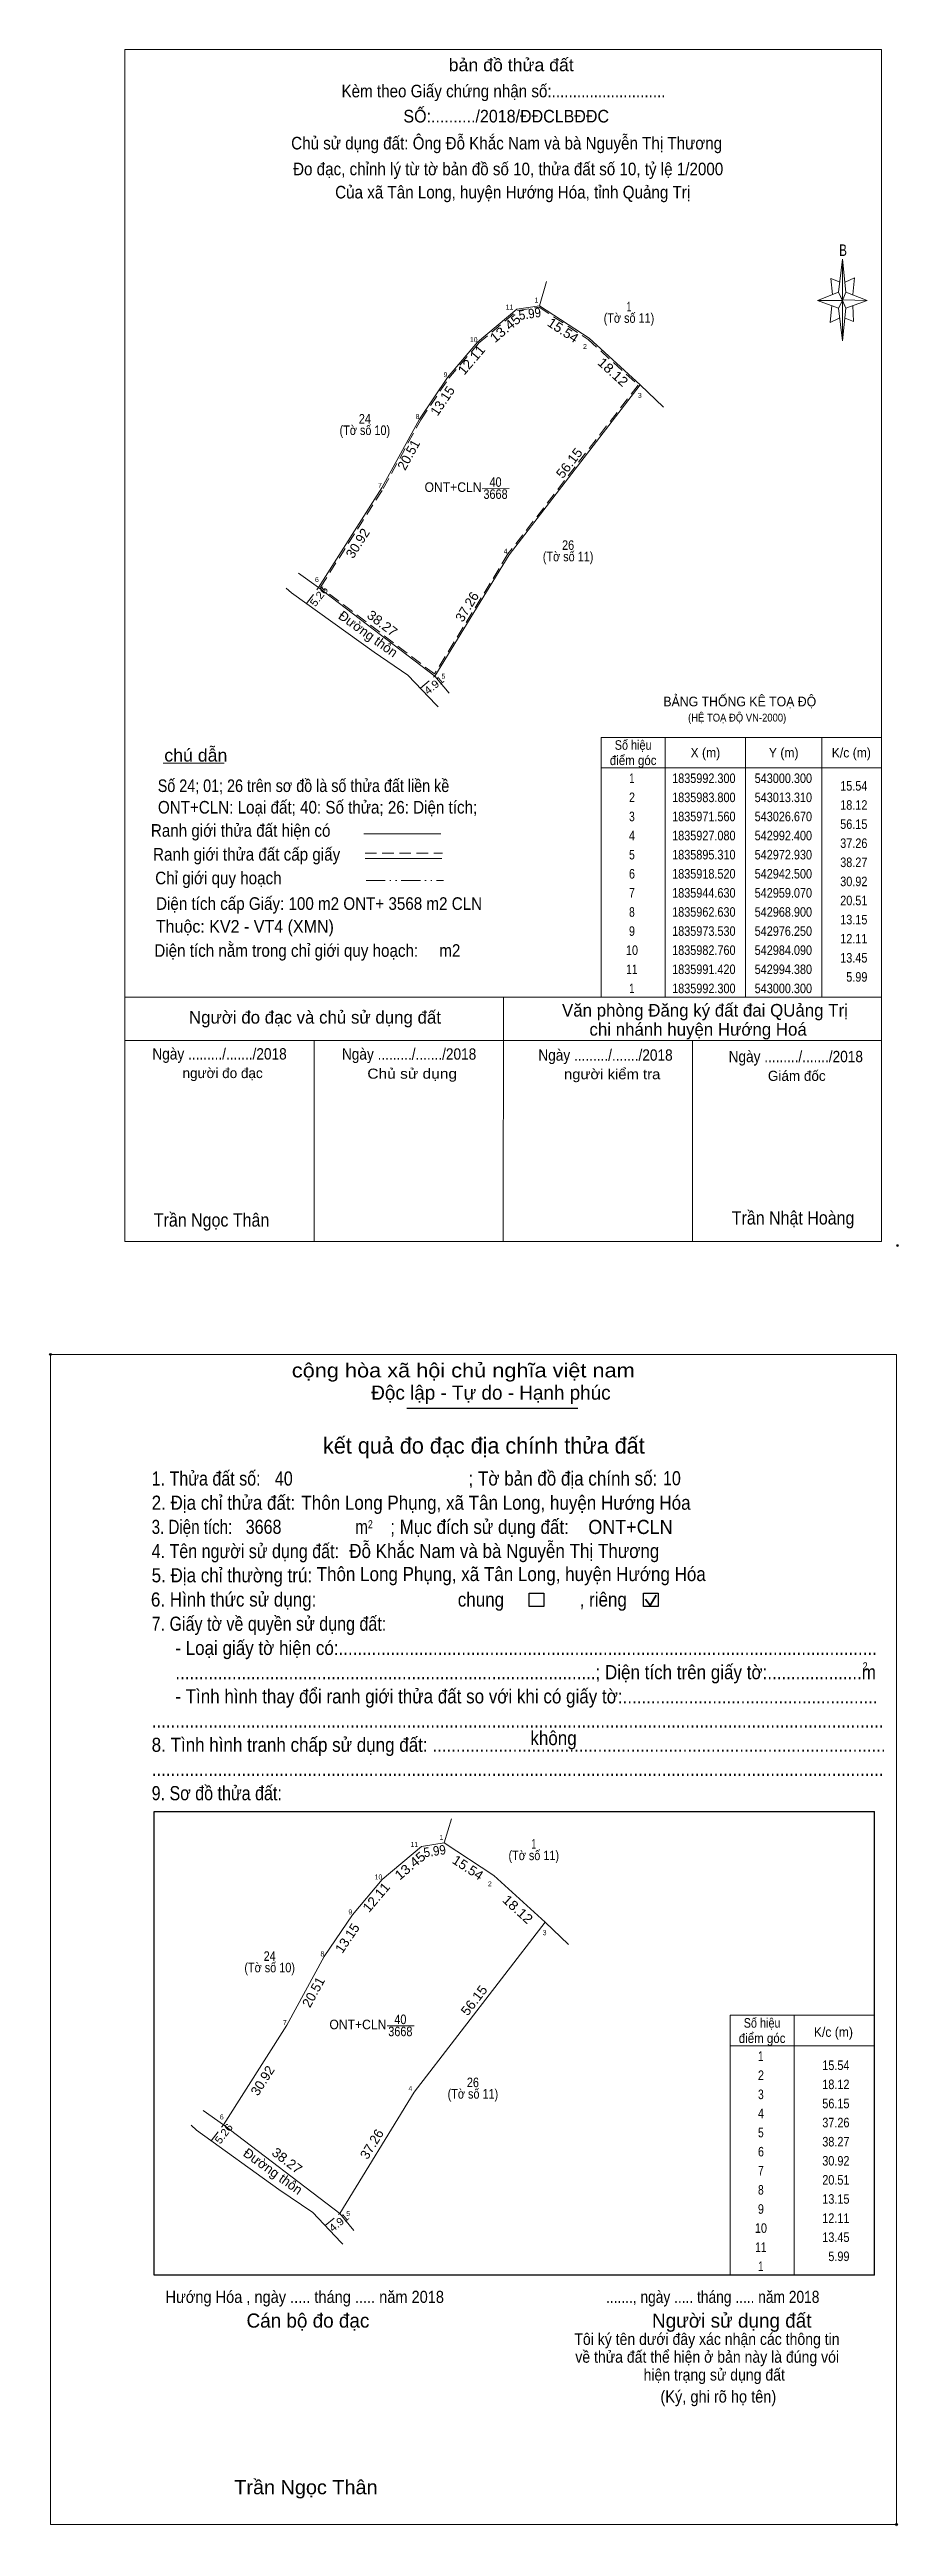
# Model space of a CAD drawing. Header units: metres. Extents: x 541993 to 543266, y 1835619 to 1836267.
# Drawn here: x 542500 to 542722, y 1835619 to 1836267 of the extents above; entities that cross this region are included whole.
import ezdxf
from ezdxf.enums import TextEntityAlignment as Align

# ---------------------------------------------------------------- set-up
doc = ezdxf.new("R2010")
doc.units = ezdxf.units.M
doc.header["$PDMODE"] = 32
doc.header["$PDSIZE"] = 0.5
doc.linetypes.add('DASH_DOUBLE_DOT', pattern=[9.2, 5, -1.2, 0.3, -1.2, 0.3, -1.2])
doc.linetypes.add('MEDIUM_DASHED', pattern=[4.5, 3, -1.5])
for name, color, linetype, lineweight in [('1', 7, 'Continuous', 13), ('10', 7, 'Continuous', 13), ('17', 7, 'Continuous', 13), ('23', 7, 'Continuous', 13), ('32', 7, 'Continuous', 13), ('5', 7, 'Continuous', 13), ('54', 7, 'Continuous', 13), ('6', 7, 'Continuous', 13), ('63', 7, 'Continuous', 13), ('7', 7, 'Continuous', 25)]:
    doc.layers.add(name, color=color, linetype=linetype, lineweight=lineweight)

msp = doc.modelspace()

# ---------------------------------------------------------------- texts
at = {"layer": '1'}
for s, height, width, p in [('40', 2.5, 0.85, (542616.505, 1836152.74)), ('ONT+CLN', 2.5, 0.95, (542605.385, 1836151.4)), ('3668', 2.5, 0.85, (542616.5, 1836149.58)), ('BẢNG THỐNG KÊ TOẠ ĐỘ ', 2.53, 0.95, (542680.87, 1836095.28)), ('(HỆ TOẠ ĐỘ VN-2000)', 2.054, 0.9, (542679.735, 1836091.3)), ('40', 2.5, 0.85, (542591.595, 1835750.37)), ('ONT+CLN', 2.5, 0.95, (542580.475, 1835749.03)), ('3668', 2.5, 0.85, (542591.59, 1835747.21))]:
    msp.add_text(s, height=height, dxfattribs=dict(at, width=width)).set_placement(p, align=Align.CENTER)
at = {"layer": '5'}
for s, height, width, p in [('bản đồ thửa đất', 3.3, 1.05, (542620.61, 1836261.52)), ('Kèm theo Giấy chứng nhận số:...........................', 3.3, 0.9, (542618.58, 1836254.68)), ('SỐ:........../2018/ĐĐCLBĐĐC', 3.3, 0.95, (542619.295, 1836248.1)), ('Chủ sử dụng đất: Ông Đỗ Khắc Nam và bà Nguyễn Thị Thương', 3.3, 0.9, (542619.41, 1836241.04)), ('Đo đạc, chỉnh lý từ tờ bản đồ số 10, thửa đất số 10, tỷ lệ 1/2000 ', 3.3, 0.9, (542620.355, 1836234.28)), ('Của xã Tân Long, huyện Hướng Hóa, tỉnh Quảng Trị', 3.3, 0.9, (542620.99, 1836228.21)), ('B', 3.031, 0.75, (542707.445, 1836213.16))]:
    msp.add_text(s, height=height, dxfattribs=dict(at, width=width)).set_placement(p, align=Align.CENTER)
at = {"layer": '6'}
for s, height, width, p in [('chú dẫn', 3.3, 1.05, (542538.065, 1836080.84)), ('Ranh giới thửa đất hiện có ', 3.3, 0.9, (542550.35, 1836061.15)), ('Ranh giới thửa đất cấp giấy', 3.3, 0.9, (542551.36, 1836054.9)), ('Chỉ giới quy hoạch', 3.3, 0.9, (542543.975, 1836048.7)), ('Ngày ........./......./2018', 2.97, 0.9, (542544.27, 1836002.84)), ('Ngày ........./......./2018', 2.97, 0.9, (542593.88, 1836002.8)), ('Ngày ........./......./2018', 2.97, 0.9, (542645.28, 1836002.53)), ('Ngày ........./......./2018', 2.97, 0.9, (542695.08, 1836002.14)), ('Chủ sử dụng', 2.64, 1.15, (542594.69, 1835997.82)), ('người kiểm tra', 2.64, 1.1, (542647.025, 1835997.69)), ('Trần Ngọc Thân', 3.476, 0.9, (542542.18, 1835959.1)), ('Trần Nhật Hoàng', 3.476, 0.9, (542694.37, 1835959.66))]:
    msp.add_text(s, height=height, dxfattribs=dict(at, width=width)).set_placement(p, align=Align.CENTER)
for s, height, width, p in [('Số 24; 01; 26 trên sơ đồ là số thửa đất liền kề', 3.3, 0.85, (542528.1, 1836072.86)), ('ONT+CLN: Loại đất; 40: Số thửa; 26: Diện tích;', 3.3, 0.9, (542528.15, 1836067.22)), ('Diện tích cấp Giấy: 100 m2 ONT+ 3568 m2 CLN', 3.3, 0.9, (542527.66, 1836042.01)), ('Thuộc: KV2 - VT4 (XMN)', 3.3, 0.95, (542527.6, 1836036.04)), ('Diện tích nằm trong chỉ giới quy hoạch:     m2', 3.3, 0.9, (542527.2, 1836029.72)), ('ONT+CLN', 3.7, 0.95, (542640.78, 1835878.65)), ('Đỗ Khắc Nam và bà Nguyễn Thị Thương', 3.7, 0.9, (542578.21, 1835872.37))]:
    msp.add_text(s, height=height, dxfattribs=dict(at, width=width)).set_placement(p)
for s, height, p in [('Người đo đạc và chủ sử dụng đất', 3.3, (542569.25, 1836012.24)), (' Văn phòng Đăng ký đất đai QUảng Trị', 3.3, (542670.695, 1836014.08)), ('chi nhánh huyện Hướng Hoá', 3.3, (542669.52, 1836009.09)), ('người đo đạc', 2.64, (542545.075, 1835997.98)), ('Giám đốc', 2.64, (542695.34, 1835997.25))]:
    msp.add_text(s, height=height, dxfattribs=at).set_placement(p, align=Align.CENTER)
at = {"layer": '63'}
for s, height, width, p in [(' 11', 1.3, 0.9, (542621.16, 1836199.14)), (' 1', 1.3, 0.9, (542627.73, 1836200.97)), (' 10', 1.3, 0.95, (542611.78, 1836190.61)), (' 2', 1.3, 0.9, (542640.41, 1836188.82)), (' 9', 1.3, 0.9, (542603.91, 1836181.45)), (' 3', 1.3, 0.95, (542654.75, 1836176.02)), (' 8', 1.3, 0.95, (542596.59, 1836170.48)), (' 7', 1.3, 0.9, (542586.76, 1836152.48)), (' 4', 1.3, 0.95, (542619.63, 1836135.25)), (' 6', 1.3, 0.9, (542570.25, 1836127.8)), (' 5', 1.3, 0.9, (542603.35, 1836102.51)), ('15.54', 2.5, 0.85, (542713.82, 1836073.21)), ('18.12', 2.5, 0.85, (542713.82, 1836068.21)), ('56.15', 2.5, 0.85, (542713.82, 1836063.21)), ('37.26', 2.5, 0.85, (542713.82, 1836058.21)), ('38.27', 2.5, 0.85, (542713.82, 1836053.21)), ('30.92', 2.5, 0.85, (542713.82, 1836048.21)), ('20.51', 2.5, 0.85, (542713.82, 1836043.21)), ('13.15', 2.5, 0.85, (542713.82, 1836038.21)), ('12.11', 2.5, 0.85, (542713.82, 1836033.21)), ('13.45', 2.5, 0.85, (542713.82, 1836028.21)), ('5.99', 2.5, 0.85, (542713.82, 1836023.21)), (' 11', 1.3, 0.9, (542596.25, 1835796.77)), (' 1', 1.3, 0.9, (542602.82, 1835798.6)), (' 10', 1.3, 0.95, (542586.87, 1835788.24)), (' 2', 1.3, 0.9, (542615.5, 1835786.45)), (' 9', 1.3, 0.9, (542579, 1835779.08)), (' 3', 1.3, 0.95, (542629.84, 1835773.65)), (' 8', 1.3, 0.95, (542571.68, 1835768.11)), (' 7', 1.3, 0.9, (542561.85, 1835750.11)), ('15.54', 2.5, 0.85, (542709.13, 1835738.35)), (' 4', 1.3, 0.95, (542594.72, 1835732.88)), ('18.12', 2.5, 0.85, (542709.13, 1835733.35)), (' 6', 1.3, 0.9, (542545.34, 1835725.43)), ('56.15', 2.5, 0.85, (542709.13, 1835728.35)), ('37.26', 2.5, 0.85, (542709.13, 1835723.35)), ('38.27', 2.5, 0.85, (542709.13, 1835718.35)), ('30.92', 2.5, 0.85, (542709.13, 1835713.35)), ('20.51', 2.5, 0.85, (542709.13, 1835708.35)), (' 5', 1.3, 0.9, (542578.44, 1835700.14)), ('13.15', 2.5, 0.85, (542709.13, 1835703.35)), ('12.11', 2.5, 0.85, (542709.13, 1835698.35)), ('13.45', 2.5, 0.85, (542709.13, 1835693.35)), ('5.99', 2.5, 0.85, (542709.13, 1835688.35))]:
    msp.add_text(s, height=height, dxfattribs=dict(at, width=width)).set_placement(p, align=Align.RIGHT)
for s, height, rotation, width, p in [('5.99', 2.5, 8.455, 0.9, (542625.661, 1836196.809)), ('13.45', 2.5, 40.084, 1.1, (542619.85, 1836193.238)), ('15.54', 2.5, 326.842, 1.05, (542633.491, 1836192.659)), ('12.11', 2.5, 49.655, 1.05, (542611.144, 1836185.136)), ('18.12', 2.5, 317.505, 1.1, (542646.386, 1836181.859)), ('56.15', 2.5, 52.387, 1.05, (542636.785, 1836158.192)), ('5.26', 2, 52.651, 1.1, (542571.083, 1836123.458)), ('38.27', 2.5, 322.666, 1.05, (542586.097, 1836116.009)), ('4.91', 2, 39.791, 1.1, (542601.05, 1836100.059)), ('13.45', 2.5, 40.084, 1.1, (542594.94, 1835790.868)), ('5.99', 2.5, 8.455, 0.9, (542600.751, 1835794.439)), ('15.54', 2.5, 326.842, 1.05, (542608.581, 1835790.289)), ('12.11', 2.5, 49.655, 1.05, (542586.234, 1835782.766)), ('18.12', 2.5, 317.505, 1.1, (542621.476, 1835779.489)), ('56.15', 2.5, 52.387, 1.05, (542611.875, 1835755.822)), ('5.26', 2, 52.651, 1.1, (542546.173, 1835721.088)), ('38.27', 2.5, 322.666, 1.05, (542561.187, 1835713.639)), ('4.91', 2, 39.791, 1.1, (542576.14, 1835697.689))]:
    msp.add_text(s, height=height, rotation=rotation, dxfattribs=dict(at, width=width)).set_placement(p, align=Align.CENTER)
for s, width, p in [('1', 0.65, (542651.42, 1836198.66)), ('(Tờ số 11)', 0.85, (542651.42, 1836195.66)), ('(Tờ số 10)', 0.85, (542582.3, 1836166.3)), ('24', 0.85, (542582.305, 1836169.3)), ('(Tờ số 11)', 0.85, (542635.49, 1836133.24)), ('26', 0.85, (542635.49, 1836136.24)), ('Số hiệu', 0.85, (542652.52, 1836083.91)), ('X (m)', 0.95, (542671.42, 1836081.91)), ('Y (m)', 0.95, (542691.915, 1836081.91)), ('K/c (m)', 0.95, (542709.62, 1836081.91)), ('điểm góc', 0.9, (542652.52, 1836079.91)), (' 1', 0.75, (542651.815, 1836075.21)), ('1835992.300', 0.85, (542671.02, 1836075.21)), ('543000.300', 0.85, (542691.825, 1836075.21)), (' 2', 0.85, (542651.82, 1836070.21)), ('1835983.800', 0.85, (542671.02, 1836070.21)), ('543013.310', 0.85, (542691.825, 1836070.21)), (' 3', 0.8, (542651.82, 1836065.21)), ('1835971.560', 0.85, (542671.02, 1836065.21)), ('543026.670', 0.85, (542691.825, 1836065.21)), (' 4', 0.85, (542651.815, 1836060.21)), (' 5', 0.8, (542651.82, 1836055.21)), ('1835927.080', 0.85, (542671.02, 1836060.21)), ('1835895.310', 0.85, (542671.02, 1836055.21)), ('542992.400', 0.85, (542691.825, 1836060.21)), ('542972.930', 0.85, (542691.825, 1836055.21)), (' 6', 0.85, (542651.82, 1836050.21)), ('1835918.520', 0.85, (542671.02, 1836050.21)), ('542942.500', 0.85, (542691.825, 1836050.21)), (' 7', 0.8, (542651.82, 1836045.21)), ('1835944.630', 0.85, (542671.02, 1836045.21)), ('542959.070', 0.85, (542691.825, 1836045.21)), (' 9', 0.85, (542651.815, 1836035.21)), (' 8', 0.8, (542651.82, 1836040.21)), ('1835962.630', 0.85, (542671.02, 1836040.21)), ('1835973.530', 0.85, (542671.02, 1836035.21)), ('542968.900', 0.85, (542691.825, 1836040.21)), ('542976.250', 0.85, (542691.825, 1836035.21)), (' 10', 0.85, (542651.815, 1836030.21)), ('1835982.760', 0.85, (542671.02, 1836030.21)), ('542984.090', 0.85, (542691.825, 1836030.21)), (' 11', 0.8, (542651.815, 1836025.21)), ('1835991.420', 0.85, (542671.02, 1836025.21)), ('542994.380', 0.85, (542691.825, 1836025.21)), (' 1', 0.75, (542651.815, 1836020.21)), ('1835992.300', 0.85, (542671.02, 1836020.21)), ('543000.300', 0.85, (542691.825, 1836020.21)), ('1', 0.65, (542626.51, 1835796.29)), ('(Tờ số 11)', 0.85, (542626.51, 1835793.29)), ('(Tờ số 10)', 0.85, (542557.39, 1835763.93)), ('24', 0.85, (542557.395, 1835766.93)), ('Số hiệu', 0.85, (542686.27, 1835749.44)), ('điểm góc', 0.9, (542686.27, 1835745.44)), ('K/c (m)', 0.95, (542704.93, 1835747.05)), (' 1', 0.75, (542685.565, 1835740.74)), ('(Tờ số 11)', 0.85, (542610.58, 1835730.87)), ('26', 0.85, (542610.58, 1835733.87)), (' 3', 0.8, (542685.57, 1835730.74)), (' 2', 0.85, (542685.57, 1835735.74)), (' 4', 0.85, (542685.565, 1835725.74)), (' 5', 0.8, (542685.57, 1835720.74)), (' 6', 0.85, (542685.57, 1835715.74)), (' 8', 0.8, (542685.57, 1835705.74)), (' 7', 0.8, (542685.57, 1835710.74)), (' 9', 0.85, (542685.565, 1835700.74)), (' 10', 0.85, (542685.565, 1835695.74)), (' 11', 0.8, (542685.565, 1835690.74)), (' 1', 0.75, (542685.565, 1835685.74))]:
    msp.add_text(s, height=2.5, dxfattribs=dict(at, width=width)).set_placement(p, align=Align.CENTER)
for s, rotation, p in [('13.15', 56.008, (542603.665, 1836174.551)), ('20.51', 61.361, (542594.859, 1836160.521)), ('30.92', 57.6, (542581.497, 1836137.3)), ('37.26', 58.498, (542610.106, 1836120.687)), ('Đường thôn', 324.327, (542582.436, 1836113.209)), ('13.15', 56.008, (542578.755, 1835772.181)), ('20.51', 61.361, (542569.949, 1835758.151)), ('30.92', 57.6, (542556.587, 1835734.93)), ('37.26', 58.498, (542585.196, 1835718.317)), ('Đường thôn', 324.327, (542557.526, 1835710.839))]:
    msp.add_text(s, height=2.5, rotation=rotation, dxfattribs=at).set_placement(p, align=Align.CENTER)
at = {"layer": '7'}
for s, height, width, p in [('cộng hòa xã hội chủ nghĩa việt nam', 3.696, 1.15, (542563.19, 1835919.64)), ('1. Thửa đất số:', 3.696, 0.85, (542526.51, 1835891.34)), ('40', 3.7, 0.85, (542558.75, 1835891.34)), ('; Tờ bản đồ địa chính số:', 3.696, 0.9, (542609.44, 1835891.34)), ('10', 3.7, 0.85, (542660.32, 1835891.4)), ('2. Địa chỉ thửa đất:', 3.696, 0.9, (542526.51, 1835885)), ('Thôn Long Phụng, xã Tân Long, huyện Hướng Hóa', 3.696, 0.9, (542565.7, 1835885)), ('3. Diện tích:', 3.696, 0.8, (542526.51, 1835878.67)), ('3668', 3.7, 0.85, (542551.12, 1835878.7)), ('2', 2.112, 0.8, (542583.12, 1835880.15)), ('; Mục đích sử dụng đất:', 3.696, 0.9, (542588.95, 1835878.67)), ('4. Tên người sử dụng đất:', 3.696, 0.85, (542526.51, 1835872.33)), ('m', 3.696, 0.8, (542579.8, 1835878.67)), ('5. Địa chỉ thường trú:', 3.696, 0.9, (542526.51, 1835866)), ('Thôn Long Phụng, xã Tân Long, huyện Hướng Hóa', 3.696, 0.9, (542569.68, 1835866.33)), ('6. Hình thức sử dụng:', 3.696, 0.9, (542526.31, 1835859.66)), ('chung                , riêng', 3.696, 0.9, (542606.62, 1835859.66)), ('7. Giấy tờ về quyền sử dụng đất:', 3.696, 0.85, (542526.51, 1835853.32)), ('     - Loại giấy tờ hiện có:..................................................................................................................', 3.696, 0.9, (542526.51, 1835846.99)), ('     .........................................................................................; Diện tích trên giấy tờ:....................m', 3.696, 0.9, (542526.51, 1835840.65)), ('2', 2.112, 0.8, (542712.59, 1835842.97)), ('     - Tình hình thay đổi ranh giới thửa đất so với khi có giấy tờ:......................................................', 3.696, 0.9, (542526.51, 1835834.32)), ('8. Tình hình tranh chấp sử dụng đất: ................................................................................................', 3.696, 0.9, (542526.51, 1835821.64)), ('...........................................................................................................................................................', 3.696, 0.9, (542526.51, 1835827.98)), ('không', 3.696, 0.9, (542625.62, 1835823.39)), ('9. Sơ đồ thửa đất:', 3.696, 0.85, (542526.51, 1835808.97)), ('...........................................................................................................................................................', 3.696, 0.9, (542526.51, 1835815.31)), ('Hướng Hóa , ngày ..... tháng ..... năm 2018', 3.168, 0.9, (542530.13, 1835677.4)), ('......., ngày ..... tháng ..... năm 2018', 3.168, 0.85, (542645.42, 1835677.4)), ('(Ký, ghi rõ họ tên)', 3.168, 0.9, (542659.66, 1835651.31)), ('Trần Ngọc Thân', 3.696, 1.05, (542548.13, 1835627.32))]:
    msp.add_text(s, height=height, dxfattribs=dict(at, width=width)).set_placement(p)
for s, p in [('Độc lập - Tự do - Hạnh phúc', (542583.97, 1835913.81)), ('Cán bộ đo đạc', (542551.33, 1835670.93)), ('Người sử dụng đất', (542657.46, 1835670.93))]:
    msp.add_text(s, height=3.696, dxfattribs=at).set_placement(p)
for s, height, p in [('kết quả đo đạc địa chính thửa đất', 4.224, (542613.445, 1835899.69)), ('.', 1.056, (542721.444, 1835618.89))]:
    msp.add_text(s, height=height, dxfattribs=at).set_placement(p, align=Align.CENTER)
at = {"layer": '7', "width": 0.9}
for s, p in [('Tôi ký tên dưới đây xác nhận các thông tin', (542671.83, 1835666.41)), ('về thửa đất thể hiện ở bản này là đúng vói', (542671.89, 1835661.74)), ('hiện trạng sử dụng đất', (542673.735, 1835657.07))]:
    msp.add_text(s, height=3.053, dxfattribs=at).set_placement(p, align=Align.CENTER)

# ---------------------------------------------------------------- linework, layer by layer
at = {"layer": '1'}
for points in [[(542627.99, 1836200.15), (542641, 1836191.65), (542654.36, 1836179.41), (542620.09, 1836134.93), (542600.62, 1836103.16), (542570.19, 1836126.37), (542586.76, 1836152.48), (542596.59, 1836170.48), (542603.94, 1836181.38), (542611.78, 1836190.61), (542622.07, 1836199.27)], [(542603.08, 1835797.78), (542616.09, 1835789.28), (542629.45, 1835777.04), (542595.18, 1835732.56), (542575.71, 1835700.79), (542545.28, 1835724), (542561.85, 1835750.11), (542571.68, 1835768.11), (542579.03, 1835779.01), (542586.87, 1835788.24), (542597.16, 1835796.9)]]:
    msp.add_lwpolyline(points, close=True, dxfattribs=at)
at = {"layer": '1', "linetype": 'MEDIUM_DASHED'}
msp.add_lwpolyline([(542627.9, 1836199.73), (542640.75, 1836191.33), (542653.82, 1836179.36), (542619.76, 1836135.16), (542600.51, 1836103.75), (542570.72, 1836126.47), (542587.1, 1836152.28), (542596.93, 1836170.27), (542604.26, 1836181.14), (542612.06, 1836190.33), (542622.24, 1836198.89)], close=True, dxfattribs=at)
at = {"layer": '10'}
for p, q in [((542629.85, 1836206.46), (542627.99, 1836200.15)), ((542629.85, 1836206.46), (542627.99, 1836200.15)), ((542654.36, 1836179.41), (542660.49, 1836173.6)), ((542600.62, 1836103.16), (542570.19, 1836126.37)), ((542604.94, 1835804.09), (542603.08, 1835797.78)), ((542604.94, 1835804.09), (542603.08, 1835797.78)), ((542629.45, 1835777.04), (542635.58, 1835771.23)), ((542575.71, 1835700.79), (542545.28, 1835724))]:
    msp.add_line(p, q, dxfattribs=at)
for points in [[(542627.99, 1836200.15), (542622.07, 1836199.27), (542611.78, 1836190.61), (542603.94, 1836181.38), (542596.59, 1836170.48), (542586.76, 1836152.48), (542570.19, 1836126.37)], [(542627.99, 1836200.15), (542641, 1836191.65), (542654.36, 1836179.41)], [(542627.99, 1836200.15), (542641, 1836191.65), (542654.36, 1836179.41)], [(542603.08, 1835797.78), (542597.16, 1835796.9), (542586.87, 1835788.24), (542579.03, 1835779.01), (542571.68, 1835768.11), (542561.85, 1835750.11), (542545.28, 1835724)], [(542603.08, 1835797.78), (542616.09, 1835789.28), (542629.45, 1835777.04)], [(542603.08, 1835797.78), (542616.09, 1835789.28), (542629.45, 1835777.04)]]:
    msp.add_lwpolyline(points, dxfattribs=at)
at = {"layer": '17'}
for p, q in [((542529.56, 1836080.38), (542545.48, 1836080.38)), ((542618.52, 1835955.14), (542618.57, 1836019.16)), ((542569.02, 1835955.19), (542569.07, 1836007.79)), ((542668.02, 1835955.1), (542668.07, 1836007.7))]:
    msp.add_line(p, q, dxfattribs=at)
at = {"layer": '23'}
for p, q in [((542570.19, 1836126.37), (542564.91, 1836130.15)), ((542600.62, 1836103.16), (542570.19, 1836126.37)), ((542545.28, 1835724), (542540, 1835727.78)), ((542575.71, 1835700.79), (542545.28, 1835724))]:
    msp.add_line(p, q, dxfattribs=at)
for points in [[(542601.47, 1836095.15), (542600.95, 1836095.71), (542593.56, 1836103.47), (542584.73, 1836109.47), (542563.11, 1836124.99), (542561.74, 1836126.25)], [(542576.56, 1835692.78), (542576.04, 1835693.34), (542568.65, 1835701.1), (542559.82, 1835707.1), (542538.2, 1835722.62), (542536.83, 1835723.88)]]:
    msp.add_lwpolyline(points, dxfattribs=at)
at = {"layer": '32'}
for p, q in [((542620.09, 1836134.93), (542654.36, 1836179.41)), ((542620.09, 1836134.93), (542600.62, 1836103.16)), ((542595.18, 1835732.56), (542629.45, 1835777.04)), ((542595.18, 1835732.56), (542575.71, 1835700.79))]:
    msp.add_line(p, q, dxfattribs=at)
at = {"layer": '5'}
for p, q in [((542519.52, 1835955.23), (542519.52, 1836267.19)), ((542706.24, 1836203.7), (542707.34, 1836212.28)), ((542706.24, 1836199.52), (542700.74, 1836201.5)), ((542708.22, 1836203.7), (542713.72, 1836201.5)), ((542709.98, 1836200.18), (542710.2, 1836196)), ((542708.22, 1836199.52), (542707.34, 1836190.94)), ((542710.2, 1836196), (542708, 1836196.88))]:
    msp.add_line(p, q, dxfattribs=at)
for points in [[(542519.52, 1836267.19), (542717.52, 1836267.19), (542717.52, 1835955.23)], [(542706.68, 1836206.34), (542704.26, 1836207.22), (542704.7, 1836203.04)], [(542708, 1836206.34), (542710.42, 1836207.44), (542709.98, 1836203.04)], [(542707.34, 1836201.5), (542706.24, 1836203.7), (542700.74, 1836201.5)], [(542704.48, 1836200.18), (542704.04, 1836195.78), (542706.46, 1836196.88)], [(542707.34, 1836201.5), (542708.22, 1836199.52), (542713.72, 1836201.5)]]:
    msp.add_lwpolyline(points, dxfattribs=at)
for points in [[(542707.34, 1836212.28), (542708.22, 1836203.7), (542707.34, 1836201.5)], [(542707.34, 1836201.5), (542700.74, 1836201.5), (542706.24, 1836203.7), (542708.22, 1836199.52), (542713.72, 1836201.5), (542707.34, 1836201.72)], [(542707.34, 1836201.5), (542707.34, 1836190.94), (542706.24, 1836199.52)]]:
    msp.add_lwpolyline(points, close=True, dxfattribs=at)
at = {"layer": '54'}
for p, q in [((542629.85, 1836206.46), (542627.99, 1836200.15)), ((542629.85, 1836206.46), (542627.99, 1836200.15)), ((542604.33, 1836098.7), (542600.62, 1836103.16)), ((542604.94, 1835804.09), (542603.08, 1835797.78)), ((542604.94, 1835804.09), (542603.08, 1835797.78)), ((542579.42, 1835696.33), (542575.71, 1835700.79))]:
    msp.add_line(p, q, dxfattribs=at)
for points in [[(542627.99, 1836200.15), (542641, 1836191.65), (542654.36, 1836179.41)], [(542627.99, 1836200.15), (542641, 1836191.65), (542654.36, 1836179.41)], [(542603.08, 1835797.78), (542616.09, 1835789.28), (542629.45, 1835777.04)], [(542603.08, 1835797.78), (542616.09, 1835789.28), (542629.45, 1835777.04)]]:
    msp.add_lwpolyline(points, dxfattribs=at)
at = {"layer": '6'}
for p, q in [((542582.05, 1836061.92), (542602.16, 1836061.92)), ((542582.36, 1836055.48), (542602.46, 1836055.48)), ((542519.52, 1836019.16), (542717.52, 1836019.16)), ((542519.52, 1836007.81), (542717.52, 1836007.81)), ((542717.52, 1835955.23), (542519.52, 1835955.23))]:
    msp.add_line(p, q, dxfattribs=at)
at = {"layer": '6', "linetype": 'MEDIUM_DASHED'}
msp.add_line((542582.36, 1836056.84), (542602.6, 1836056.84), dxfattribs=at)
at = {"layer": '6'}
msp.add_point((542721.7, 1835954.13), dxfattribs=at)
at = {"layer": '63'}
for p, q in [((542613.04, 1836152.25), (542620.09, 1836152.28)), ((542660.92, 1836087.16), (542660.92, 1836019.16)), ((542681.92, 1836087.16), (542681.92, 1836019.16)), ((542701.92, 1836087.16), (542701.92, 1836019.16)), ((542644.12, 1836079.16), (542717.52, 1836079.16)), ((542694.67, 1835752.69), (542694.67, 1835684.69)), ((542715.67, 1835752.69), (542715.67, 1835684.69)), ((542588.13, 1835749.88), (542595.18, 1835749.91)), ((542677.87, 1835744.69), (542715.67, 1835744.69))]:
    msp.add_line(p, q, dxfattribs=at)
at = {"layer": '63', "linetype": 'MEDIUM_DASHED'}
for p, q in [((542567, 1836122.19), (542570.19, 1836126.37)), ((542596.85, 1836100.02), (542600.62, 1836103.16)), ((542542.09, 1835719.82), (542545.28, 1835724)), ((542571.94, 1835697.65), (542575.71, 1835700.79))]:
    msp.add_line(p, q, dxfattribs=at)
at = {"layer": '63', "linetype": 'DASH_DOUBLE_DOT'}
msp.add_line((542582.64, 1836049.69), (542602.88, 1836049.69), dxfattribs=at)
at = {"layer": '63'}
msp.add_lwpolyline([(542644.12, 1836087.16), (542717.52, 1836087.16), (542717.52, 1836019.16), (542644.12, 1836019.16)], close=True, dxfattribs=at)
msp.add_lwpolyline([(542715.67, 1835684.69), (542677.87, 1835684.69), (542677.87, 1835752.69), (542715.67, 1835752.69)], dxfattribs=at)
at = {"layer": '7'}
for p, q in [((542593.28, 1835911.63), (542638.05, 1835911.63)), ((542527.17, 1835806.03), (542715.67, 1835806.03)), ((542715.67, 1835684.69), (542715.67, 1835806.02))]:
    msp.add_line(p, q, dxfattribs=at)
at = {"layer": '7', "lineweight": 35}
for p, q in [((542656.99, 1835859.94), (542658.52, 1835862.68)), ((542655.73, 1835861.58), (542656.99, 1835859.94))]:
    msp.add_line(p, q, dxfattribs=at)
at = {"layer": '7', "lineweight": 13}
msp.add_lwpolyline([(542500.03, 1835925.67), (542721.44, 1835925.67), (542721.44, 1835619.43), (542500.03, 1835619.43)], close=True, dxfattribs=at)
at = {"layer": '7'}
for points in [[(542625.32, 1835863.21), (542629.12, 1835863.21), (542629.12, 1835859.67), (542625.32, 1835859.67)], [(542655.24, 1835863.21), (542659.04, 1835863.21), (542659.04, 1835859.67), (542655.24, 1835859.67)]]:
    msp.add_lwpolyline(points, close=True, dxfattribs=at)
msp.add_lwpolyline([(542715.67, 1835684.69), (542527.17, 1835684.69), (542527.17, 1835806.03)], dxfattribs=at)
for p in [(542500.03, 1835925.67), (542721.43, 1835619.43)]:
    msp.add_point(p, dxfattribs=at)

msp.set_redraw_order([(e.dxf.handle, doc.entitydb.next_handle()) for e in msp.query("TEXT MTEXT ATTDEF DIMENSION ARC_DIMENSION")])  # texts and dimensions are drawn at this point

doc.saveas('drawing.dxf')
